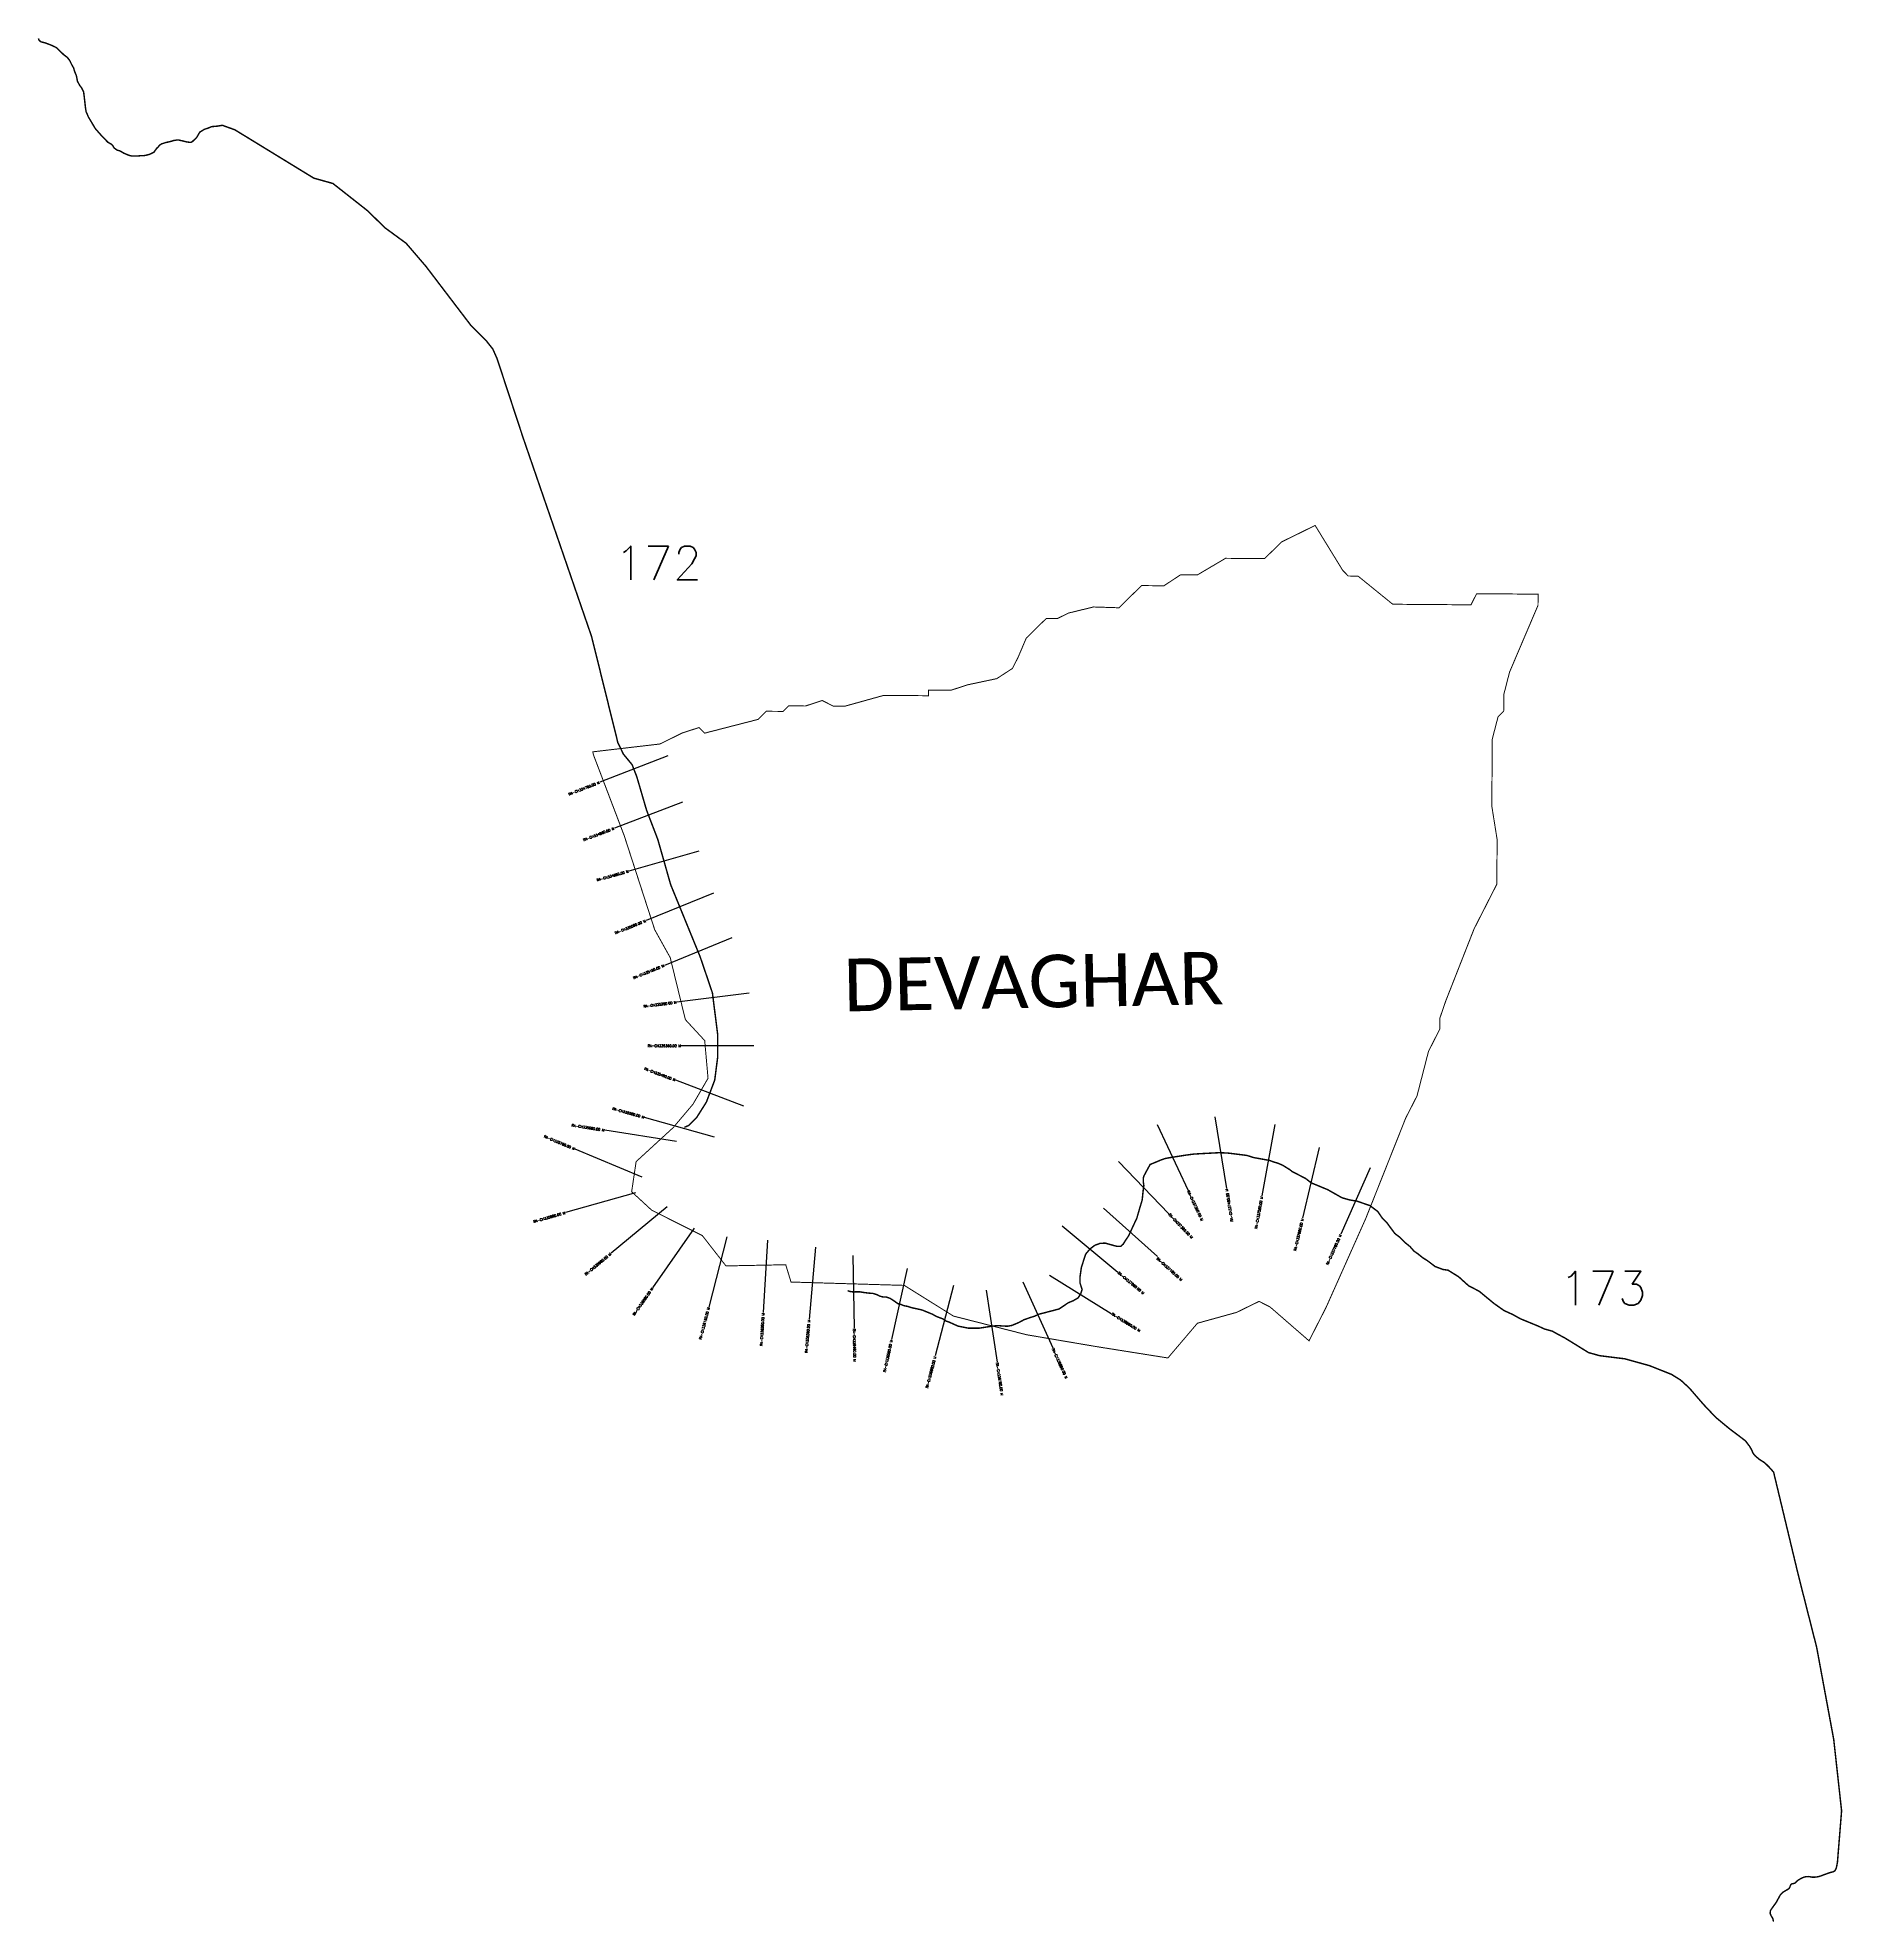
# Model space of a CAD drawing. Header units: metres. Extents: x 289015 to 292738, y 1988877 to 1992766.
import ezdxf
from ezdxf.enums import TextEntityAlignment as Align

# ---------------------------------------------------------------- set-up
doc = ezdxf.new("R2010")
doc.units = ezdxf.units.M
doc.header["$MEASUREMENT"] = 0
for name, color, linetype in [('CS', 134, 'Continuous'), ('CSMark', 6, 'Continuous'), ('NATURALLY PROTECTED', 3, 'Continuous'), ('VILLAGE NAME', 250, 'Continuous')]:
    doc.layers.add(name, color=color, linetype=linetype)
doc.styles.get("Standard").update_dxf_attribs({"font": 'simplex.shx'})

msp = doc.modelspace()

# ---------------------------------------------------------------- linework, layer by layer
at = {"color": 6, "const_width": 2, "flags": 128}
msp.add_lwpolyline([(290160.2, 1991292.5), (290298.7, 1991308.7), (290345, 1991331.5), (290379.6, 1991342.7), (290391.1, 1991331.1), (290501, 1991359.4), (290518.2, 1991376.2), (290552.8, 1991376), (290564.4, 1991387.4), (290599, 1991387.1), (290633.6, 1991398.4), (290656.6, 1991386.7), (290679.6, 1991386.5), (290760.5, 1991409), (290852.7, 1991408.3), (290852.8, 1991419.9), (290898.9, 1991419.5), (290933.5, 1991430.8), (290993.8, 1991443.6), (291026, 1991464.6), (291037.7, 1991487.6), (291054.6, 1991527.3), (291095.9, 1991567.8), (291119, 1991567.7), (291142.1, 1991579), (291193.6, 1991591.5), (291245.9, 1991589.8), (291292.4, 1991635.6), (291338.5, 1991635.2), (291373.2, 1991658), (291407.8, 1991657.7), (291465.7, 1991691.9), (291546.4, 1991691.3), (291581.2, 1991725.6), (291650.6, 1991759.7), (291707.5, 1991667), (291719, 1991655.4), (291739.1, 1991655.2), (291810.7, 1991597.1), (291972.1, 1991595.9), (291983.8, 1991618.8), (292110.6, 1991617.9), (292110.4, 1991594.8), (292051.7, 1991457), (292039.9, 1991411), (292039.6, 1991376.4), (292028, 1991364.9), (292016.1, 1991318.9), (292015.1, 1991180.6), (292026.1, 1991111.4), (292025.4, 1991019.2), (291978.6, 1990927.3), (291919.9, 1990777.9), (291908.1, 1990743.4), (291907.9, 1990720.4), (291884.5, 1990674.5), (291860.8, 1990582.4), (291837.4, 1990536.5), (291755.1, 1990329.6), (291673.1, 1990145.8), (291638, 1990077), (291557.8, 1990146.7), (291534.9, 1990158.4), (291488.6, 1990135.7), (291407.7, 1990113.3), (291346.8, 1990041.6), (291199.7, 1990065), (291055.4, 1990089.5), (290904.2, 1990128.1), (290802.9, 1990191.4), (290569.2, 1990198.3), (290558.3, 1990234), (290435, 1990231.6), (290386.1, 1990294.3), (290281.8, 1990346.5), (290240.4, 1990384.7), (290249.6, 1990446.8), (290326.1, 1990517), (290367, 1990565.4), (290398, 1990618.8), (290391.1, 1990696.6), (290351.2, 1990739.9), (290319.9, 1990868), (290288, 1990925.3), (290224.9, 1991119.9), (290161.5, 1991286.4), (290160.2, 1991292.5)], dxfattribs=at)
at = {"layer": 'CS'}
for p, q in [((290314.7, 1991284.1), (290174.9, 1991229.8)), ((290345.2, 1991188.6), (290205.1, 1991135)), ((290379.2, 1991087.6), (290234.9, 1991046.5)), ((290409, 1991001), (290270.2, 1990944.3)), ((290446.8, 1990908.5), (290308, 1990851.7)), ((290482.7, 1990794.6), (290333.9, 1990775.8)), ((290492.8, 1990685.8), (290342.8, 1990685.8)), ((290471.7, 1990561.6), (290331.4, 1990614.6)), ((290411.6, 1990497), (290267.2, 1990537.7)), ((291443.7, 1990539.2), (291467.9, 1990391.2)), ((290333.1, 1990488.4), (290184.9, 1990511.4)), ((291324.7, 1990523.4), (291388.3, 1990387.5)), ((291567.7, 1990523.4), (291540.9, 1990375.9)), ((290262.1, 1990414.8), (290123.6, 1990472.5)), ((291659.1, 1990476.1), (291624.8, 1990330.1)), ((291244.7, 1990447.2), (291348.8, 1990339.2)), ((291764.3, 1990434.2), (291703.6, 1990297.1)), ((290248.6, 1990382.4), (290104.2, 1990341.6)), ((290313.5, 1990353.2), (290198, 1990257.6)), ((291213.8, 1990351.1), (291325.3, 1990250.8)), ((290369.3, 1990309.6), (290283.6, 1990186.4)), ((291128.4, 1990314.6), (291243.7, 1990218.7)), ((290437.1, 1990291.8), (290399.5, 1990146.6)), ((290520.8, 1990285), (290511.9, 1990135.3)), ((290619.8, 1990270.5), (290606.6, 1990121)), ((290696.7, 1990252.9), (290699.5, 1990103)), ((290808.6, 1990226.3), (290776.7, 1990079.7)), ((290904.7, 1990191.2), (290866.8, 1990046)), ((291047.2, 1990199), (291109.1, 1990062.4)), ((291102.2, 1990212.2), (291230, 1990133.6)), ((290971.5, 1990181.2), (290994.2, 1990032.9))]:
    msp.add_line(p, q, dxfattribs=at)
at = {"layer": 'NATURALLY PROTECTED', "const_width": 3, "flags": 128}
for points in [[(289016.4, 1992764.8), (289017.6, 1992761.3), (289021.5, 1992757.8), (289025, 1992757), (289030.4, 1992755.6), (289035.4, 1992753.7), (289041.4, 1992751.5), (289046.8, 1992749), (289052.7, 1992746.3), (289057.8, 1992741.9), (289061.4, 1992738.2), (289068.7, 1992731.1), (289074.8, 1992726.6), (289079, 1992722), (289081.6, 1992717.9), (289085.1, 1992710.7), (289089, 1992703.8), (289091.1, 1992696.5), (289094.6, 1992688.3), (289096.9, 1992676.5), (289101.4, 1992668.1), (289105.3, 1992663.1), (289109.6, 1992654.7), (289110.8, 1992645.3), (289113.7, 1992620), (289114.8, 1992613.6), (289117.6, 1992607.2), (289119.4, 1992602.8), (289125.7, 1992592.3), (289133.7, 1992578.8), (289143.5, 1992567.6), (289150.3, 1992560.2), (289160, 1992550.3), (289167.2, 1992546.4), (289169.9, 1992543.3), (289172.7, 1992538.6), (289178.4, 1992534.5), (289185.2, 1992532.4), (289192.3, 1992528.1), (289201.9, 1992524), (289209.3, 1992522), (289218.4, 1992522), (289227.1, 1992522.7), (289233.6, 1992522.7), (289243.6, 1992524.9), (289249.8, 1992527.4), (289254.7, 1992530), (289260.6, 1992538.2), (289264.4, 1992541.9), (289266.5, 1992544.7), (289270.7, 1992547.2), (289278.7, 1992549.8), (289289.3, 1992552.2), (289295.3, 1992554.1), (289301.4, 1992555), (289306.6, 1992555), (289315.5, 1992552.9), (289323, 1992551.1), (289329.7, 1992550.2), (289333.1, 1992551), (289335.4, 1992553.2), (289342.9, 1992560.4), (289346.7, 1992566.9), (289349.3, 1992571.5), (289353.8, 1992574), (289358.4, 1992577.1), (289365.8, 1992579.5), (289374, 1992582.8), (289384.9, 1992583.7), (289395.9, 1992585.5), (289421.5, 1992576.3), (289446.1, 1992561.3), (289550.7, 1992497.2), (289584.5, 1992476.5), (289607, 1992470.2), (289624.1, 1992465.4), (289640.6, 1992452.4), (289695.6, 1992409.1), (289731.4, 1992374), (289775, 1992342.1), (289815.8, 1992294.6), (289873.7, 1992218.5), (289909.3, 1992171.8), (289922, 1992159.2), (289939.5, 1992142), (289953.9, 1992123.8), (289962.6, 1992104.3), (290016.6, 1991940.2), (290062.2, 1991807.7), (290088.9, 1991730.3), (290121, 1991637), (290142.6, 1991574.3), (290157.8, 1991530.2), (290175.3, 1991459.5), (290203.1, 1991347.1), (290211.9, 1991311.6), (290223.3, 1991287.9), (290232.5, 1991276.7), (290241.3, 1991266.1), (290251, 1991241.1), (290271.1, 1991172.3), (290294.3, 1991111.8), (290306.5, 1991069), (290320.9, 1991018.3), (290337.4, 1990978), (290360.1, 1990922.4), (290381.6, 1990869.8), (290398.7, 1990819.6), (290407, 1990795.1), (290417.8, 1990709.9), (290417.8, 1990662), (290411.8, 1990615.1), (290394.6, 1990569.7), (290374.1, 1990537.2), (290357.9, 1990521.4), (290349.2, 1990517.6)], [(290685.9, 1990180.6), (290690.8, 1990178.8), (290697.9, 1990177.9), (290705.3, 1990178.1), (290711, 1990178.2), (290718.1, 1990176.9), (290728.7, 1990175.5), (290737.9, 1990174.9), (290743.6, 1990173.2), (290747.4, 1990171.8), (290751.8, 1990169.4), (290757.2, 1990167.9), (290761.2, 1990167.4), (290765.7, 1990167.3), (290773.7, 1990164.6), (290781.2, 1990159.8), (290785.7, 1990156.5), (290790.2, 1990153.5), (290794.4, 1990152.6), (290802.3, 1990149.5), (290810.2, 1990148), (290818.2, 1990145.3), (290828.7, 1990143.1), (290839.9, 1990140.5), (290853.4, 1990135), (290860.8, 1990132), (290868.7, 1990127.5), (290875.8, 1990124.8), (290883.1, 1990122), (290889.1, 1990117.7), (290895, 1990115.8), (290903.9, 1990111.8), (290913.3, 1990107.5), (290924.8, 1990105.2), (290935.3, 1990103.1), (290949.1, 1990103.1), (290958, 1990103.2), (290968.2, 1990104.8), (290975.7, 1990105.9), (290985.1, 1990107.4), (290996.2, 1990108.4), (291006.5, 1990107.5), (291016.2, 1990107.2), (291024.7, 1990108.7), (291031.4, 1990111.5), (291038.7, 1990114.5), (291049.8, 1990120.5), (291061.6, 1990124.6), (291072.4, 1990128.1), (291080.9, 1990132), (291080.9, 1990132), (291096.5, 1990136), (291122.2, 1990142.7), (291132, 1990149.3), (291141.3, 1990155.6), (291151, 1990159.5), (291161.5, 1990165.5), (291167.1, 1990174.5), (291169.8, 1990183.1), (291167.1, 1990191.3), (291165.3, 1990196.7), (291165.5, 1990209.3), (291168.2, 1990228), (291174, 1990246.4), (291177.1, 1990255.8), (291186.3, 1990266.9), (291196.1, 1990274.2), (291207.4, 1990278.3), (291218, 1990278.5), (291228.9, 1990275.4), (291241.2, 1990272.1), (291250, 1990272.1), (291254.7, 1990276.7), (291259.3, 1990284.2), (291265.4, 1990293.1), (291282.7, 1990330.1), (291287.8, 1990347.9), (291293.7, 1990367.4), (291296.4, 1990392.9), (291297.2, 1990396.9), (291296, 1990405.8), (291295.9, 1990412.5), (291297.8, 1990418.2), (291301, 1990424.2), (291306.3, 1990434), (291310.1, 1990440.9), (291326.1, 1990447.5), (291331.7, 1990449.9), (291340.5, 1990453.1), (291350.8, 1990455), (291365.3, 1990457.3), (291383.9, 1990460.2), (291400.1, 1990462.4), (291416, 1990463.3), (291436.3, 1990464.4), (291453.5, 1990465.3), (291470.2, 1990464.5), (291492.4, 1990461.8), (291509.7, 1990459.6), (291524.1, 1990455.1), (291541.3, 1990452), (291556.3, 1990449.3), (291564.6, 1990446.3), (291575.2, 1990443), (291583.5, 1990439.4), (291597.4, 1990430.8), (291603.6, 1990426.1), (291631, 1990412), (291642.5, 1990403), (291676.6, 1990388.9), (291706, 1990372.2), (291721.6, 1990367.8), (291736.9, 1990365.2), (291763.6, 1990356.1), (291779.7, 1990344), (291788.6, 1990331), (291799.2, 1990319.9), (291814.9, 1990298.6), (291826.6, 1990289.6), (291835, 1990280.6), (291846.2, 1990271.6), (291854.4, 1990262.3), (291862.7, 1990256.4), (291873.3, 1990247.9), (291881.3, 1990243.1), (291898.3, 1990230.3), (291914.5, 1990224.2), (291925, 1990222.7), (291946.8, 1990209.1), (291967, 1990190.8), (291989.2, 1990179.2), (292019.7, 1990154), (292040.4, 1990139.4), (292058.1, 1990131.4), (292074.3, 1990122.4), (292110.6, 1990107.5), (292124.1, 1990101.3), (292140, 1990096.9), (292150.7, 1990090.9), (292165.1, 1990083.3), (292185.5, 1990070.8), (292214.5, 1990052.8), (292237.6, 1990046.3), (292289.4, 1990039.9), (292340.3, 1990025.8), (292385.7, 1990007.8), (292398.7, 1989999.7), (292404.7, 1989996), (292422.5, 1989979.7), (292451.9, 1989945.7), (292477.2, 1989919), (292505.4, 1989895.6), (292538.2, 1989870.8), (292546.7, 1989859.7), (292551.1, 1989852.3), (292554, 1989845.2), (292558.8, 1989839.3), (292567.4, 1989832.1), (292578, 1989825.5), (292586.8, 1989816.9), (292596.5, 1989806.1), (292647.6, 1989593.2), (292685.4, 1989444.3), (292720.6, 1989254.1), (292736.8, 1989107), (292728.2, 1989000.4), (292727.2, 1988995.8), (292726.8, 1988992.5), (292725.7, 1988988.8), (292724.4, 1988985.6), (292722.8, 1988983.1), (292719.6, 1988981.2), (292714.2, 1988979.9), (292708.6, 1988978.1), (292703.5, 1988976.2), (292698.3, 1988974.3), (292694.3, 1988972.7), (292689.7, 1988971.4), (292685.7, 1988970.6), (292680.9, 1988970.1), (292675.9, 1988970.1), (292671.3, 1988971), (292668, 1988971.4), (292663.7, 1988971.2), (292660.8, 1988970.6), (292657.4, 1988969.4), (292652.6, 1988967.1), (292648.3, 1988964.7), (292645.7, 1988962.9), (292644.1, 1988961.5), (292642.7, 1988960), (292641.5, 1988958.5), (292639.7, 1988957.6), (292637.3, 1988956.9), (292635.5, 1988956.7), (292633.4, 1988956.1), (292631.9, 1988954.1), (292630.7, 1988951.6), (292630, 1988949.5), (292628.2, 1988946.5), (292625.5, 1988944.7), (292622.9, 1988943.3), (292619.3, 1988941.1), (292615.3, 1988938.7), (292610.6, 1988933.9), (292601.9, 1988918), (292593.6, 1988906.5), (292589.8, 1988900.8), (292589.4, 1988895.2), (292591.4, 1988890.5), (292595.3, 1988884.1), (292595.9, 1988879.2), (292595.6, 1988878.5)]]:
    msp.add_lwpolyline(points, dxfattribs=at)

# ---------------------------------------------------------------- texts
at = {"char_height": 70, "attachment_point": 1}
for s, insert in [('172', (290205.4, 1991717.2)), ('173', (292154.8, 1990220.7))]:
    msp.add_mtext_dynamic_manual_height_columns(s, width=95.172, gutter_width=1, heights=[0], dxfattribs=dict(at, insert=insert))
at = {"layer": 'CSMark'}
for s, rotation, p in [('RA-CH334760.00 M', 21.2353, (290174, 1991229.4)), ('RA-CH334860.00 M', 20.9354, (290204.2, 1991134.6)), ('RA-CH334960.00 M', 15.9094, (290234, 1991046.2)), ('RA-CH335060.00 M', 22.219, (290269.2, 1990943.9)), ('RA-CH335160.00 M', 22.219, (290307, 1990851.4)), ('RA-CH335260.00 M', 7.2175, (290332.9, 1990775.7)), ('RA-CH335360.00 M', 0.0059, (290341.8, 1990685.8)), ('RA-CH335460.00 M', 339.3046, (290330.4, 1990614.9)), ('RA-CH335560.00 M', 344.2339, (290266.3, 1990538)), ('RA-CH335760.00 M', 337.3767, (290122.7, 1990472.9)), ('RA-CH335660.00 M', 351.1901, (290183.9, 1990511.5)), ('RA-CH337460.00 M', 99.3109, (291468.1, 1990390.2)), ('RA-CH335860.00 M', 15.7682, (290103.3, 1990341.3)), ('RA-CH337560.00 M', 79.6909, (291540.7, 1990374.9)), ('RA-CH337660.00 M', 76.8046, (291624.6, 1990329.1)), ('RA-CH337760.00 M', 66.1045, (291703.2, 1990296.2)), ('RA-CH335960.00 M', 39.6309, (290197.2, 1990256.9)), ('RA-CH336060.00 M', 55.1907, (290283.1, 1990185.6)), ('RA-CH336160.00 M', 75.4801, (290399.2, 1990145.7)), ('RA-CH336260.00 M', 86.5854, (290511.8, 1990134.3)), ('RA-CH336360.00 M', 84.9456, (290606.5, 1990120)), ('RA-CH336560.00 M', 77.7405, (290776.5, 1990078.7)), ('RA-CH336660.00 M', 75.3768, (290866.6, 1990045))]:
    msp.add_text(s, height=5, rotation=rotation, dxfattribs=at).set_placement(p, align=Align.MIDDLE_RIGHT)
for s, rotation, p in [('RA-CH337360.00 M', 295.1142, (291388.8, 1990386.6)), ('RA-CH337260.00 M', 313.9405, (291349.5, 1990338.5)), ('RA-CH337160.00 M', 318.144, (291324.5, 1990247.6)), ('RA-CH337060.00 M', 320.2563, (291244.5, 1990218)), ('RA-CH336960.00 M', 328.4252, (291230.8, 1990133.1)), ('RA-CH336460.00 M', 271.0803, (290699.5, 1990102)), ('RA-CH336760.00 M', 278.7077, (290994.4, 1990031.9)), ('RA-CH336860.00 M', 294.3918, (291109.5, 1990061.5))]:
    msp.add_text(s, height=5, rotation=rotation, dxfattribs=at).set_placement(p, align=Align.MIDDLE_LEFT)
at = {"layer": 'VILLAGE NAME', "insert": (290676.7, 1990865.4), "char_height": 108.748, "attachment_point": 1, "rotation": 1.1028}
msp.add_mtext_dynamic_manual_height_columns('{\\fCalibri|b0|i0|c0|p34;DEVAGHAR}', width=1571.314, gutter_width=543.7, heights=[0], dxfattribs=at)

doc.saveas('drawing.dxf')
